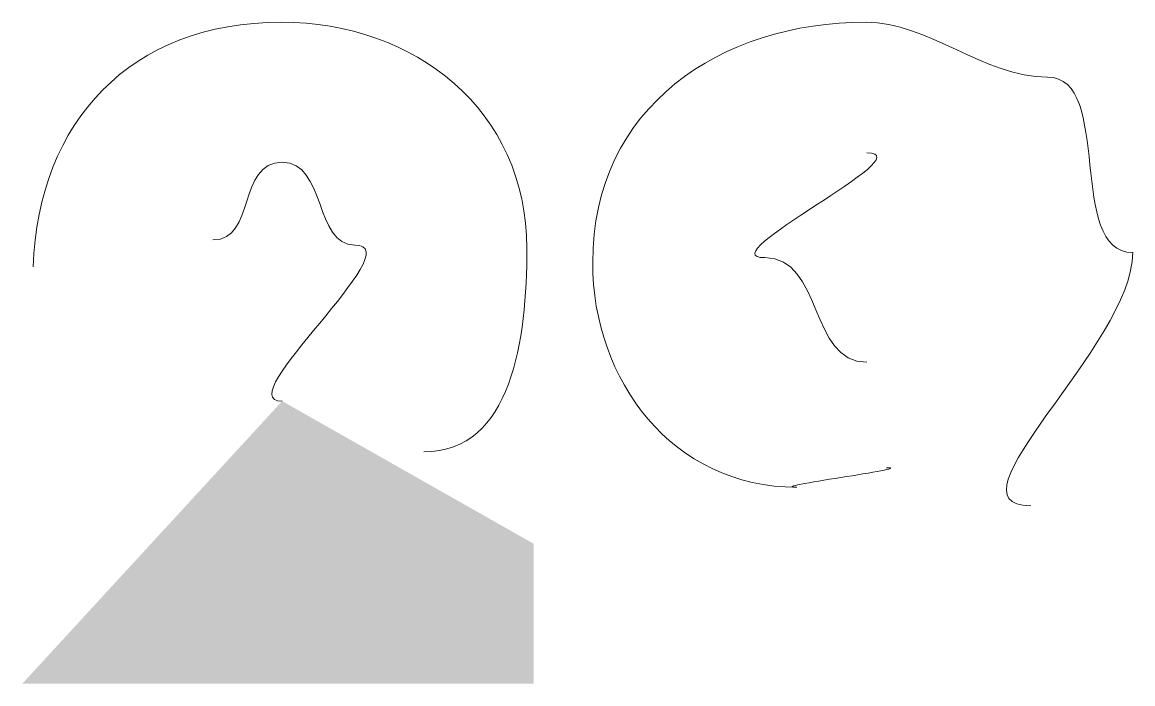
# Model space of a CAD drawing. Header units: metres. Extents: x -27.1 to 47.9, y -10.7 to 6.6.
# Drawn here: x 12.8795 to 13.1154, y -5.7479 to -5.6073 of the extents above; entities that cross this region are included whole.
import ezdxf

# ---------------------------------------------------------------- set-up
doc = ezdxf.new("R2010")
doc.units = ezdxf.units.M
doc.header["$MEASUREMENT"] = 0
doc.layers.add('PDF_Working_Num_Penna__7_Num_Penna__7_Num_Penna__7_Num_Penna__7_Num_Penna__7_Num_Penna__7', color=7, linetype='Continuous', lineweight=18)

msp = doc.modelspace()

# ---------------------------------------------------------------- hatches: boundary and pattern name
at = {"layer": 'PDF_Working_Num_Penna__7_Num_Penna__7_Num_Penna__7_Num_Penna__7_Num_Penna__7_Num_Penna__7', "linetype": 'Continuous', "lineweight": 18}
msp.add_hatch(color=7, dxfattribs=at).paths.add_polyline_path([(12.93472, -5.68783), (12.87949, -5.74789), (12.98815, -5.74789), (12.98815, -5.71813)])

# ---------------------------------------------------------------- linework, layer by layer
at = {"layer": 'PDF_Working_Num_Penna__7_Num_Penna__7_Num_Penna__7_Num_Penna__7_Num_Penna__7_Num_Penna__7', "color": 7, "linetype": 'Continuous', "lineweight": 18}
for points in [[(12.93454, -5.60733), (12.90263, -5.60733), (12.8829, -5.6283), (12.88183, -5.65932)], [(12.98671, -5.65537), (12.98671, -5.62596), (12.96287, -5.60733), (12.93454, -5.60733)], [(13.00069, -5.65842), (13.00069, -5.62525), (13.02795, -5.60732), (13.05878, -5.60732)], [(13.05878, -5.60732), (13.07187, -5.60732), (13.08394, -5.61898), (13.09733, -5.61898)], [(13.09733, -5.61898), (13.11135, -5.61898), (13.10128, -5.65627), (13.11544, -5.65627)], [(13.05896, -5.63511), (13.07133, -5.63511), (13.02489, -5.65735), (13.03727, -5.65735)], [(12.92002, -5.65358), (12.92917, -5.65358), (12.92521, -5.63708), (12.93472, -5.63708)], [(12.93472, -5.63708), (12.94404, -5.63708), (12.94153, -5.65466), (12.95014, -5.65466)], [(12.95014, -5.65466), (12.96251, -5.65466), (12.92306, -5.68783), (12.93472, -5.68783)], [(12.96484, -5.69858), (12.9835, -5.69858), (12.98671, -5.67474), (12.98671, -5.65537)], [(13.03727, -5.65735), (13.04964, -5.65735), (13.04659, -5.67958), (13.05896, -5.67958)], [(13.11544, -5.65627), (13.11544, -5.67581), (13.07443, -5.71005), (13.09375, -5.71005)], [(13.04408, -5.70613), (13.01755, -5.70613), (13.00069, -5.68334), (13.00069, -5.65842)], [(13.06309, -5.70198), (13.06977, -5.70198), (13.03691, -5.70613), (13.04408, -5.70613)]]:
    msp.add_open_spline(points, degree=3, dxfattribs=at)

doc.saveas('drawing.dxf')
